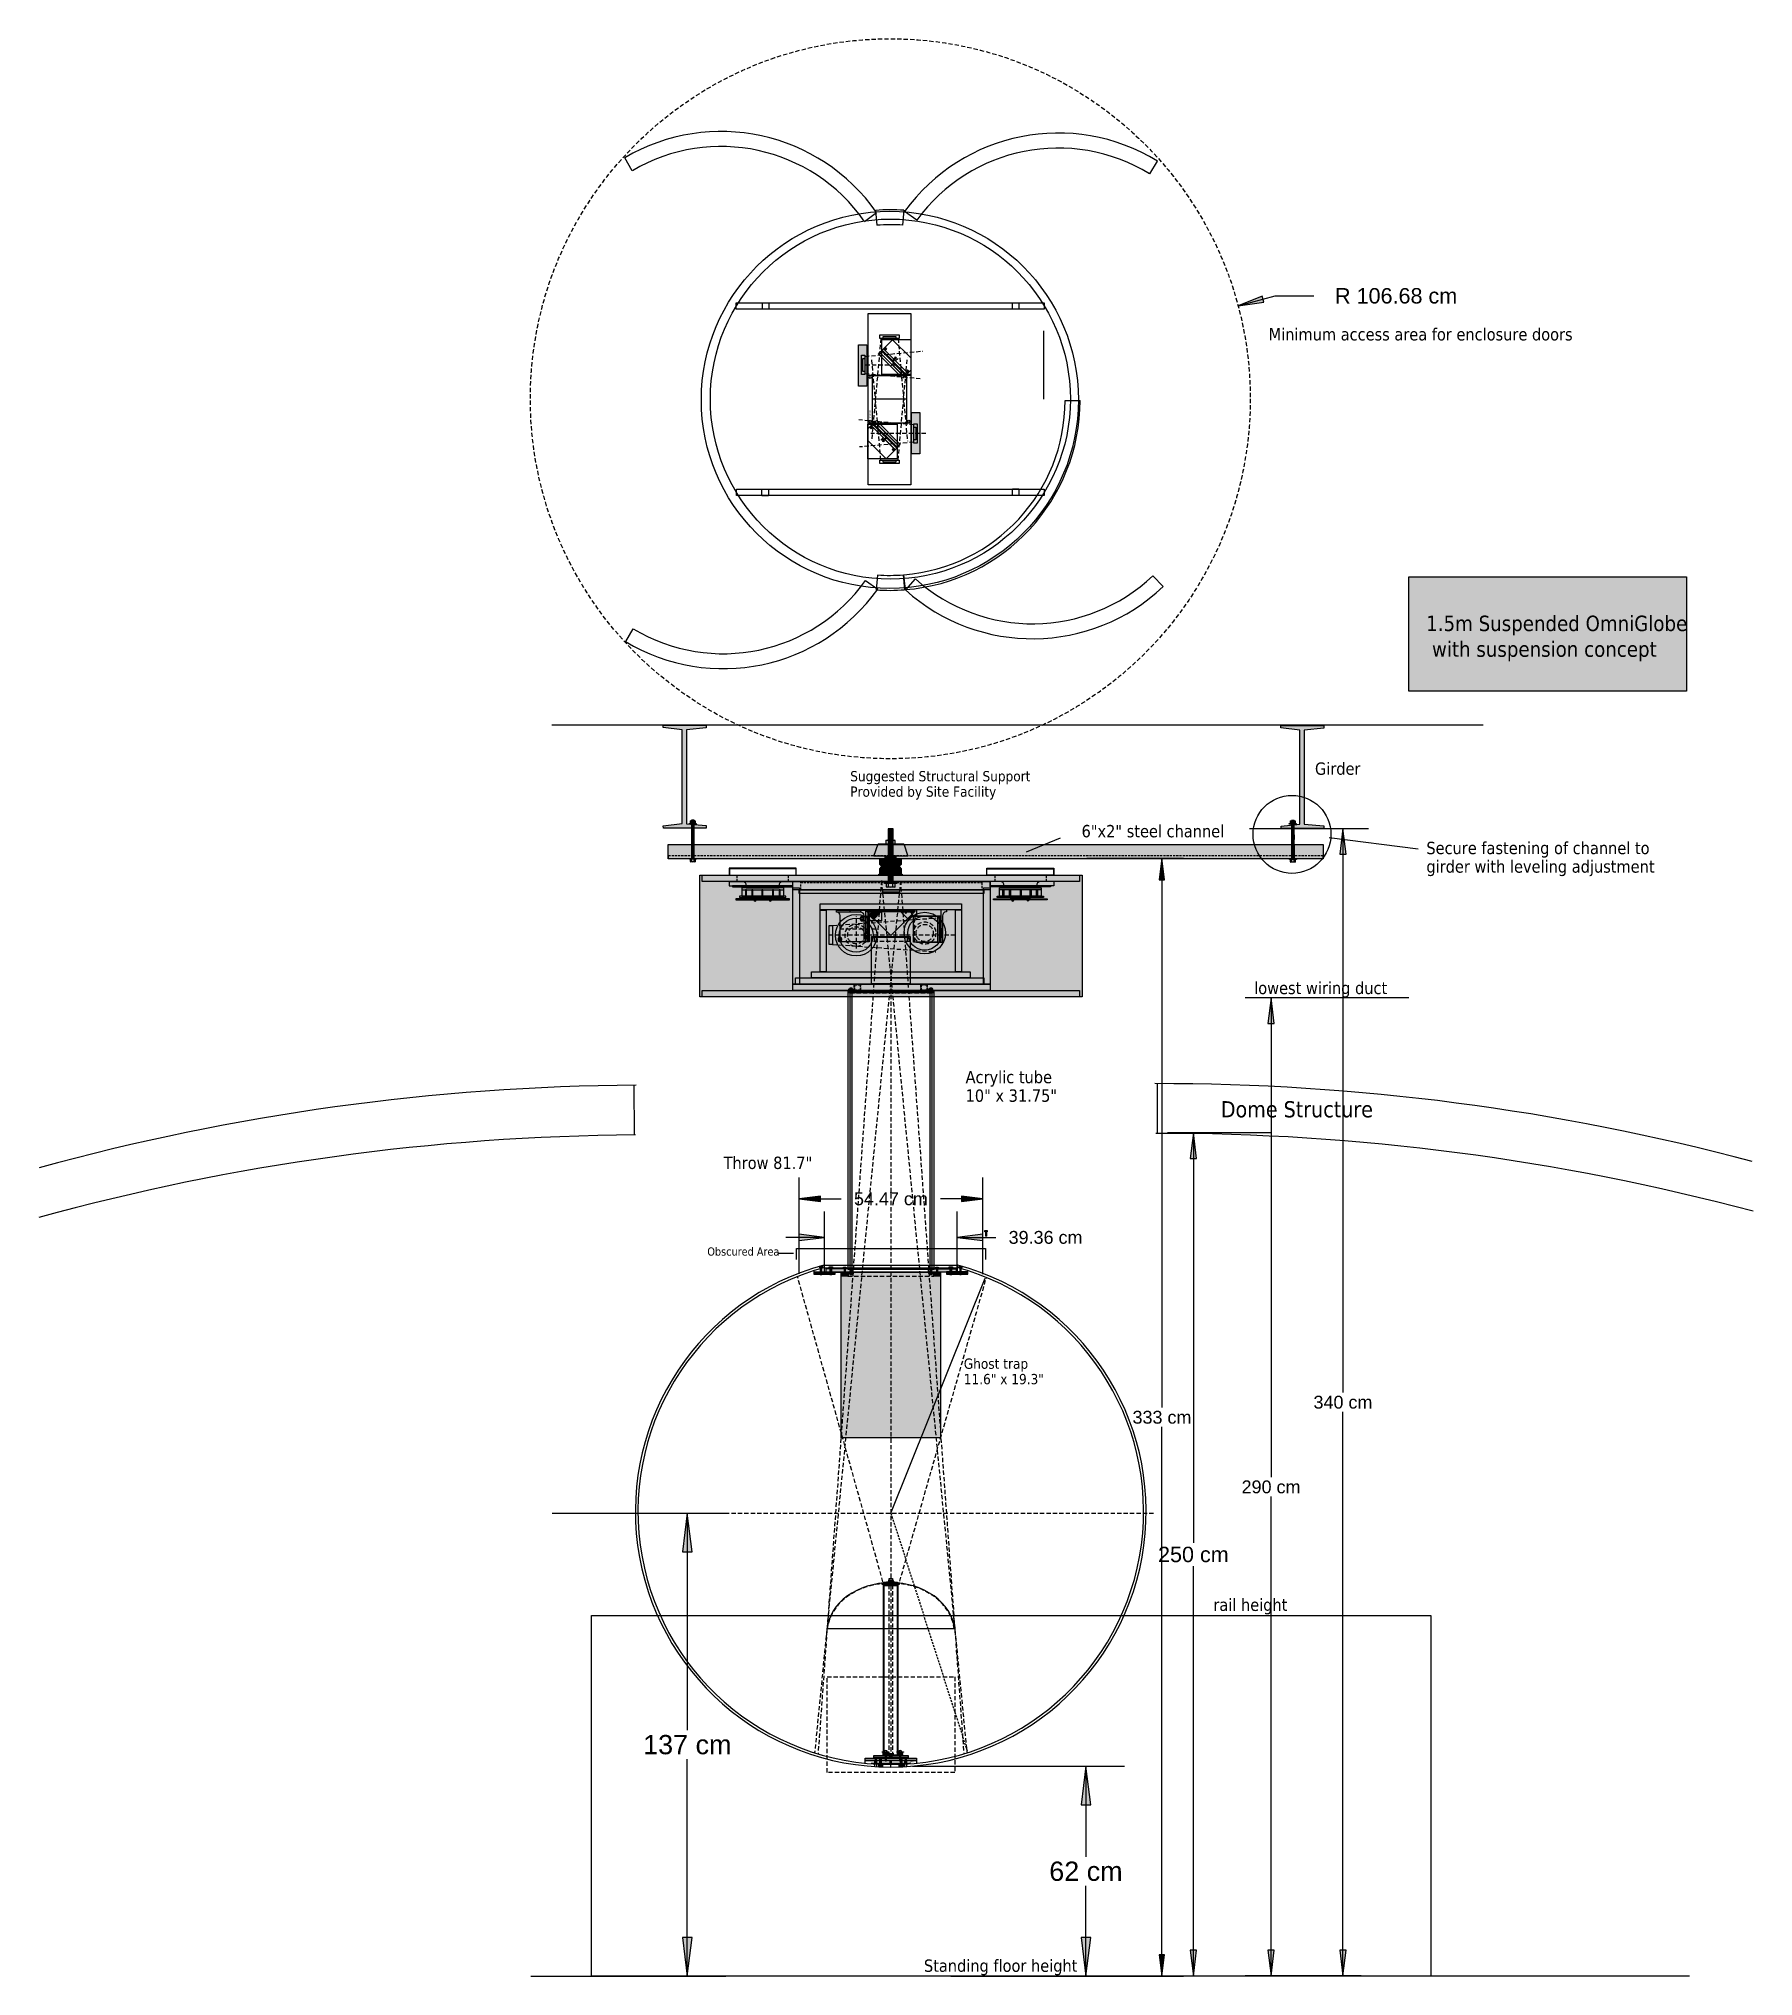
# Model space of a CAD drawing. Extents: x -131 to 377, y 20 to 594.
import ezdxf
from ezdxf.enums import TextEntityAlignment as Align

# ---------------------------------------------------------------- set-up
doc = ezdxf.new("R2010")
doc.units = 0
doc.header["$MEASUREMENT"] = 0
doc.linetypes.add('DASHED', pattern=[1.905, 1.27, -0.635])
doc.linetypes.add('HIDDEN', pattern=[0.9525, 0.635, -0.3175])
for name, color, linetype in [('BASE', 7, 'Continuous'), ('FRAME', 7, 'Continuous'), ('PROJECTORS', 7, 'Continuous')]:
    doc.layers.add(name, color=color, linetype=linetype)
doc.styles.add('ARIAL', font='arial.ttf')
doc.styles.add('TAHOMA', font='tahoma.ttf')

msp = doc.modelspace()

# ---------------------------------------------------------------- texts
at = {"layer": 'BASE', "color": 7, "linetype": 'Continuous', "style": 'ARIAL'}
for s, height, p in [('R 106.68 cm', 4.572, (271.58, 518.26)), ('54.47 cm', 3.81, (121.85, 250.68)), ('39.36 cm', 3.81, (167.68, 239.25)), ('340 cm', 3.81, (255.82, 190.41)), ('333 cm', 3.81, (202.18, 185.95)), ('290 cm', 3.81, (234.51, 165.31)), ('250 cm', 4.572, (211.49, 145.29)), ('137 cm', 5.715, (61.5, 88.94)), ('62 cm', 5.715, (179.65, 51.42))]:
    msp.add_text(s, height=height, dxfattribs=at).set_placement(p, align=Align.MIDDLE_CENTER)
at = {"layer": 'BASE', "color": 7, "linetype": 'Continuous', "style": 'TAHOMA'}
for s, height, p in [('Minimum access area for enclosure doors', 3.6576, (233.79, 505.03)), ('Girder', 3.658, (247.53, 376.33)), ('Suggested Structural Support ', 3.048, (109.79, 374.39)), ('Provided by Site Facility', 3.048, (109.79, 369.82)), ('6"x2" steel channel', 3.6576, (178.35, 357.8)), ('Secure fastening of channel to', 3.6576, (280.55, 352.81)), ('girder with leveling adjustment', 3.6576, (280.55, 347.32)), ('lowest wiring duct', 3.6576, (229.52, 311.33)), ('Acrylic tube', 3.6576, (143.98, 284.92)), ('10" x 31.75"', 3.6576, (143.98, 279.43)), ('Dome Structure', 4.8, (219.62, 274.81)), ('Obscured Area', 2.4384, (67.43, 233.84)), ('Ghost trap', 3.048, (143.45, 200.3)), ('11.6" x 19.3"', 3.048, (143.45, 195.73)), ('rail height', 3.6576, (217.42, 128.55)), ('Standing floor height', 3.6576, (131.64, 21.61))]:
    msp.add_text(s, height=height, dxfattribs=at).set_placement(p)
at = {"layer": 'BASE', "color": 7, "linetype": 'DASHED', "style": 'TAHOMA'}
msp.add_text('ref screw', height=0.457, rotation=90, dxfattribs=at).set_placement((115.82, 481.78))
at = {"layer": 'BASE', "color": 7, "linetype": 'Continuous', "style": 'TAHOMA'}
msp.add_text('4.84°', height=0.406, rotation=180, dxfattribs=at).set_placement((128.69, 83.98))
at = {"layer": 'BASE', "color": 7, "linetype": 'Continuous', "char_height": 3.6576, "attachment_point": 7, "style": 'TAHOMA'}
for s, insert in [('\\C7;\\H4.572;\\fTahoma|b0|i0;1.5m Suspended OmniGlobe\\P\\H4.572; with suspension concept\\H4.572;  \\H4.572;', (280.49, 409.98)), ('\\C7;\\H3.6576;\\fTahoma|b0|i0;Throw 81.7"\\C8;\\H3.6576;', (72.26, 259.44))]:
    msp.add_mtext(s, dxfattribs=dict(at, insert=insert))

# ---------------------------------------------------------------- blocks, each defined once
blk = doc.blocks.new('LONGARROW')
at = {"layer": 'BASE', "linetype": 'Continuous'}
blk.add_hatch(color=0, dxfattribs=at).paths.add_polyline_path([(0, 0), (5.08, -0.635), (5.08, 0.635)])
at = {"layer": 'BASE', "color": 0, "linetype": 'Continuous'}
blk.add_lwpolyline([(0, 0), (5.08, -0.635), (5.08, 0.635)], close=True, dxfattribs=at)
blk = doc.blocks.new('SchemTapThrRSV4')
at = {"linetype": 'Continuous'}
for p, q in [((0, -0.32), (0, 0.32)), ((0.64, 0.32), (0, 0.32)), ((0.06, -0.25), (0.06, 0.25)), ((0.13, -0.32), (0.13, 0.32)), ((0.19, -0.25), (0.19, 0.25)), ((0.25, -0.32), (0.25, 0.32)), ((0.32, -0.25), (0.32, 0.25)), ((0.38, -0.32), (0.38, 0.32)), ((0.44, -0.25), (0.44, 0.25)), ((0.51, -0.32), (0.51, 0.32)), ((0.57, -0.25), (0.57, 0.25)), ((0.64, -0.32), (0.64, 0.32)), ((0, -0.32), (0.64, -0.32))]:
    blk.add_line(p, q, dxfattribs=at)
blk = doc.blocks.new('HexSemRSV2')
at = {"linetype": 'Continuous'}
for p, q in [((-0.61, 0.76), (-0.7, 0.6)), ((-0.7, -0.55), (-0.7, 0.6)), ((-0.04, 0.76), (-0.61, 0.76)), ((-0.04, 0.39), (-0.61, 0.39)), ((-0.04, 0.39), (-0.04, 0.76)), ((0, 0.6), (-0.04, 0.6)), ((-0.04, -0.34), (-0.04, 0.39)), ((0, -0.55), (0, 0.6)), ((-0.61, -0.71), (-0.7, -0.55)), ((-0.04, -0.34), (-0.61, -0.34)), ((-0.04, -0.71), (-0.61, -0.71)), ((-0.04, -0.71), (-0.04, -0.34)), ((0, -0.55), (-0.04, -0.55))]:
    blk.add_line(p, q, dxfattribs=at)
for centre, radius, start, end in [((-0.37, 0.57), 0.302, 142.72149, 217.27887), ((0.45, 0.02), 1.12, 160.92837, 199.07139), ((-0.37, -0.53), 0.302, 142.72149, 217.27885)]:
    blk.add_arc(centre, radius, start, end, dxfattribs=at)
blk = doc.blocks.new('HexBoltHeadRSV2')
at = {"linetype": 'Continuous'}
for p, q in [((-0.46, 0.73), (-0.55, 0.58)), ((-0.55, -0.58), (-0.55, 0.58)), ((0, 0.73), (-0.46, 0.73)), ((-0.46, 0.37), (0, 0.37)), ((0, -0.73), (0, 0.73)), ((-0.46, -0.73), (-0.55, -0.58)), ((-0.46, -0.37), (0, -0.37)), ((-0.46, -0.73), (0, -0.73))]:
    blk.add_line(p, q, dxfattribs=at)
for centre, radius, start, end in [((-0.22, 0.55), 0.302, 142.7215, 217.2789), ((0.6, 0), 1.12, 160.9284, 199.0714), ((0.6, 0), 1.12, 160.9284, 199.0714), ((-0.22, -0.55), 0.302, 142.7215, 217.2788)]:
    blk.add_arc(centre, radius, start, end, dxfattribs=at)
blk = doc.blocks.new('HexBoltHeadRSV4')
at = {"linetype": 'Continuous'}
for p, q in [((-0.64, 0.92), (-0.75, 0.72)), ((-0.75, -0.72), (-0.75, 0.72)), ((0, 0.92), (-0.64, 0.92)), ((0, 0.46), (-0.64, 0.46)), ((0, -0.92), (0, 0.92)), ((-0.64, -0.92), (-0.75, -0.72)), ((-0.64, -0.46), (0, -0.46)), ((-0.64, -0.92), (0, -0.92))]:
    blk.add_line(p, q, dxfattribs=at)
for centre, radius, start, end in [((-0.34, 0.69), 0.377, 142.7215, 217.2789), ((0.69, 0), 1.4, 160.9284, 199.0714), ((0.69, 0), 1.4, 160.9284, 199.0714), ((-0.34, -0.69), 0.377, 142.7215, 217.2788)]:
    blk.add_arc(centre, radius, start, end, dxfattribs=at)
blk = doc.blocks.new('SchemTapThrRSV3')
at = {"linetype": 'Continuous'}
for p, q in [((0, -0.24), (0, 0.24)), ((0.63, 0.24), (0, 0.24)), ((0.06, -0.18), (0.06, 0.18)), ((0.13, -0.24), (0.13, 0.24)), ((0.19, -0.18), (0.19, 0.18)), ((0.25, -0.24), (0.25, 0.24)), ((0.32, -0.18), (0.32, 0.18)), ((0.38, -0.24), (0.38, 0.24)), ((0.44, -0.18), (0.44, 0.18)), ((0.51, -0.24), (0.51, 0.24)), ((0.57, -0.18), (0.57, 0.18)), ((0.63, -0.24), (0.63, 0.24)), ((0, -0.24), (0.63, -0.24))]:
    blk.add_line(p, q, dxfattribs=at)

# ---------------------------------------------------------------- hatches: boundary and pattern name
at = {"layer": 'BASE', "linetype": 'Continuous'}
for color, points in [(253, [(114.75, 491.53), (112.28, 491.53), (112.28, 503.77), (114.75, 503.77)]), (253, [(130.42, 471.46), (127.96, 471.46), (127.96, 483.7), (130.42, 483.7)]), (254, [(275.3, 434.98), (357.68, 434.98), (357.68, 401.15), (275.3, 401.15)]), (254, [(54.39, 361.18), (59.99, 361.84), (59.99, 389.69), (54.35, 390.31), (54.36, 391), (67.06, 391), (67.06, 390.26), (61.22, 389.69), (61.22, 361.83), (67.05, 361.25), (67.05, 360.52), (54.41, 360.52)]), (254, [(237.48, 361.08), (243.09, 361.73), (243.08, 389.59), (237.45, 390.21), (237.45, 390.89), (250.15, 390.89), (250.15, 390.16), (244.31, 389.59), (244.31, 361.73), (250.14, 361.15), (250.14, 360.42), (237.5, 360.42)]), (254, [(55.83, 355.63), (249.97, 355.63), (249.97, 351.46), (55.83, 351.46)]), (250, [(118.05, 355.82), (125.63, 355.82), (126.86, 352.19), (116.75, 352.19)]), (251, [(118.53, 351.43), (118.53, 349.78), (124.88, 349.78), (124.88, 351.43)]), (250, [(120.14, 352.19), (123.33, 352.19), (123.33, 351.51), (120.14, 351.51)]), (254, [(65.23, 346.53), (178.52, 346.53), (178.52, 310.53), (65.23, 310.53)]), (254, [(125.16, 346.52), (125.16, 346.88), (118.26, 346.88), (118.26, 346.52)]), (251, [(124.23, 349.14), (124.88, 349.78), (118.53, 349.78), (119.16, 349.14)]), (251, [(119.18, 349.13), (118.54, 348.49), (124.89, 348.49), (124.25, 349.13)]), (251, [(124.89, 346.84), (124.89, 348.49), (118.54, 348.49), (118.54, 346.84)]), (253, [(94.7, 342.28), (149.34, 342.28), (149.34, 341.1), (94.7, 341.1)]), (254, [(124.35, 341.35), (124.35, 341.64), (119.35, 341.64), (119.35, 341.35)]), (253, [(169.15, 343.11), (151.29, 343.11), (151.29, 343.42), (169.15, 343.42)]), (253, [(168.17, 339.24), (152.28, 339.24), (152.28, 339.56), (168.17, 339.56)]), (253, [(116.68, 333.46), (115.32, 334.82), (116.19, 335.68), (118.91, 335.68)]), (254, [(109.16, 312.38), (115.93, 312.38), (115.93, 311.81), (116.82, 311.81), (116.82, 311.75), (109.16, 311.75)]), (254, [(109.77, 313.18), (110.25, 313.18), (110.25, 229.42), (109.77, 229.42)]), (254, [(126.98, 311.81), (127.87, 311.81), (127.87, 312.38), (134.6, 312.38), (134.6, 311.75), (126.98, 311.75)]), (254, [(133.46, 313.17), (133.94, 313.17), (133.94, 229.39), (133.46, 229.39)]), (253, [(149.68, 241.33), (150.4, 241.33), (150.4, 240.91), (149.68, 240.91)]), (253, [(100.76, 230.68), (101.48, 230.68), (101.48, 230.21), (100.76, 230.21)]), (254, [(110.69, 229.79), (109.14, 229.79), (109.14, 229.93), (102.54, 229.93), (102.54, 228.98), (110.69, 228.98)]), (253, [(103.52, 230.55), (104.58, 230.55), (104.58, 230), (103.52, 230)]), (253, [(107.8, 230.4), (108.52, 230.4), (108.52, 229.93), (107.8, 229.93)]), (254, [(133.03, 229.79), (134.64, 229.79), (134.64, 229.92), (141.14, 229.92), (141.14, 228.97), (133.03, 228.97)]), (253, [(135.17, 230.39), (135.89, 230.39), (135.89, 229.92), (135.17, 229.92)]), (253, [(139.09, 230.55), (140.15, 230.55), (140.15, 230), (139.09, 230)]), (253, [(142.11, 230.7), (142.83, 230.7), (142.83, 230.22), (142.11, 230.22)]), (254, [(105.35, 228.98), (98.98, 228.98), (98.98, 228.35), (105.35, 228.35)]), (254, [(107.12, 228.96), (136.57, 228.96), (136.57, 179.87), (107.12, 179.87)]), (252, [(109.16, 227.72), (109.16, 228.99), (107.22, 228.99), (107.22, 227.72)]), (252, [(136.46, 227.72), (136.46, 228.97), (134.48, 228.97), (134.48, 227.72)]), (254, [(144.69, 228.99), (138.32, 228.99), (138.32, 228.35), (144.69, 228.35)]), (253, [(124.33, 136.41), (119.24, 136.41), (119.24, 136.67), (124.33, 136.67)]), (253, [(123.83, 136.85), (119.75, 136.85), (119.75, 137.06), (123.83, 137.06)]), (253, [(123.69, 136.69), (119.88, 136.69), (119.88, 136.84), (123.69, 136.84)]), (253, [(123.69, 136), (119.89, 136), (119.89, 136.41), (123.69, 136.41)]), (253, [(129.43, 84.27), (114.19, 84.27), (114.19, 84.91), (129.43, 84.91)]), (253, [(126.92, 85.11), (116.74, 85.11), (116.74, 85.75), (126.92, 85.75)]), (253, [(119.33, 82.47), (118.27, 82.47), (118.27, 83.09), (119.33, 83.09)]), (253, [(125.41, 82.29), (124.34, 82.29), (124.34, 82.91), (125.41, 82.91)])]:
    msp.add_hatch(color=color, dxfattribs=at).paths.add_polyline_path(points)
at = {"layer": 'FRAME', "linetype": 'Continuous'}
for points in [[(92.81, 344.73), (151.24, 344.73), (151.24, 342.26), (92.81, 342.26)], [(92.81, 314.28), (92.81, 342.83), (94.71, 342.83), (94.71, 314.28)], [(149.33, 314.27), (149.33, 342.86), (151.24, 342.86), (151.24, 314.27)], [(92.83, 314.29), (151.22, 314.29), (151.22, 312.39), (92.83, 312.39)]]:
    msp.add_hatch(color=253, dxfattribs=at).paths.add_polyline_path(points)
at = {"layer": 'PROJECTORS', "linetype": 'Continuous'}
for color, points in [(7, [(115.95, 336.1), (114.72, 336.1), (114.72, 336.26), (115.95, 336.26)]), (253, [(128.94, 335.8), (114.72, 335.8), (114.72, 336.12), (128.94, 336.12)]), (7, [(128.92, 336.11), (127.68, 336.11), (127.68, 336.26), (128.92, 336.26)]), (254, [(116.11, 328.43), (127.54, 328.43), (127.54, 314.34), (116.11, 314.34)])]:
    msp.add_hatch(color=color, dxfattribs=at).paths.add_polyline_path(points)

# ---------------------------------------------------------------- linework, layer by layer
at = {"layer": 'BASE', "color": 7, "linetype": 'Continuous'}
for p, q in [((224.73, 515.31), (235.77, 518.26)), ((235.77, 518.26), (247.2, 518.26)), ((119.66, 502.55), (122.35, 505.25)), ((122.35, 505.25), (127.74, 499.86)), ((167.14, 487.6), (167.14, 507.92)), ((118.18, 500.98), (118.61, 501.41)), ((125.27, 493.9), (118.18, 500.98)), ((119.04, 501.93), (118.59, 501.48)), ((118.59, 501.48), (125.77, 494.3)), ((118.61, 501.41), (125.69, 494.33)), ((126.22, 494.75), (119.04, 501.93)), ((119.66, 502.55), (119.21, 502.1)), ((119.21, 502.1), (126.4, 494.92)), ((119.45, 501.86), (119.28, 501.69)), ((119.28, 501.69), (119.43, 501.54)), ((119.43, 501.54), (119.6, 501.71)), ((119.6, 501.71), (119.45, 501.86)), ((126.84, 495.37), (119.66, 502.55)), ((126.84, 495.37), (119.66, 502.55)), ((120.05, 502.47), (119.9, 502.31)), ((119.9, 502.31), (120.05, 502.16)), ((120.09, 502.66), (119.98, 502.55)), ((119.98, 502.55), (120.28, 502.25)), ((120.21, 502.9), (120.03, 502.72)), ((120.03, 502.72), (120.45, 502.3)), ((120.2, 502.32), (120.05, 502.47)), ((120.05, 502.16), (120.2, 502.32)), ((120.39, 502.36), (120.09, 502.66)), ((120.63, 502.48), (120.21, 502.9)), ((120.28, 502.25), (120.39, 502.36)), ((120.45, 502.3), (120.63, 502.48)), ((123.05, 499.83), (122.1, 498.89)), ((122.28, 498.7), (123.23, 499.65)), ((122.88, 500), (123.41, 499.47)), ((123.23, 499.65), (123.05, 499.83)), ((127.74, 499.86), (127.74, 496.27)), ((116.38, 480.53), (116.38, 494.66)), ((116.38, 494.66), (126.42, 494.66)), ((122.1, 498.89), (122.28, 498.7)), ((125.69, 494.33), (125.27, 493.9)), ((125.77, 494.3), (126.22, 494.75)), ((126.02, 495.29), (125.85, 495.12)), ((125.85, 495.12), (126, 494.97)), ((126, 494.97), (126.17, 495.14)), ((126.17, 495.14), (126.02, 495.29)), ((126.4, 494.92), (126.84, 495.37)), ((126.42, 494.66), (126.42, 480.53)), ((126.64, 495.9), (126.47, 495.74)), ((126.47, 495.74), (126.62, 495.59)), ((126.66, 496.09), (126.56, 495.98)), ((126.56, 495.98), (126.86, 495.68)), ((126.79, 496.33), (126.61, 496.15)), ((126.61, 496.15), (127.02, 495.73)), ((126.62, 495.59), (126.79, 495.75)), ((126.79, 495.75), (126.64, 495.9)), ((126.96, 495.79), (126.66, 496.09)), ((127.2, 495.91), (126.79, 496.33)), ((127.74, 496.27), (126.84, 495.37)), ((126.86, 495.68), (126.96, 495.79)), ((127.02, 495.73), (127.2, 495.91)), ((126.42, 487.6), (116.38, 487.6)), ((115.07, 478.92), (115.97, 479.82)), ((115.07, 475.33), (115.07, 478.92)), ((115.79, 479.45), (115.61, 479.27)), ((115.61, 479.27), (116.03, 478.86)), ((116.21, 479.04), (115.79, 479.45)), ((115.96, 479.5), (115.85, 479.4)), ((115.85, 479.4), (116.15, 479.1)), ((116.26, 479.2), (115.96, 479.5)), ((116.42, 480.27), (115.97, 479.82)), ((115.97, 479.82), (123.16, 472.63)), ((115.97, 479.82), (123.15, 472.64)), ((116.19, 479.6), (116.03, 479.43)), ((116.03, 479.43), (116.18, 479.28)), ((116.03, 478.86), (116.21, 479.04)), ((116.15, 479.1), (116.26, 479.2)), ((116.18, 479.28), (116.34, 479.45)), ((116.34, 479.45), (116.19, 479.6)), ((126.42, 480.53), (116.38, 480.53)), ((123.6, 473.09), (116.42, 480.27)), ((117.04, 480.89), (116.59, 480.44)), ((116.59, 480.44), (123.77, 473.26)), ((116.81, 480.21), (116.64, 480.04)), ((116.64, 480.04), (116.79, 479.9)), ((116.79, 479.9), (116.96, 480.06)), ((116.96, 480.06), (116.81, 480.21)), ((124.22, 473.71), (117.04, 480.89)), ((117.12, 480.86), (117.55, 481.29)), ((124.2, 473.78), (117.12, 480.86)), ((117.55, 481.29), (124.63, 474.2)), ((120.46, 469.94), (115.07, 475.33)), ((119.93, 475.19), (119.4, 475.72)), ((120.53, 476.48), (119.58, 475.54)), ((119.58, 475.54), (119.77, 475.35)), ((119.77, 475.35), (120.71, 476.3)), ((123.15, 472.64), (120.46, 469.94)), ((120.71, 476.3), (120.53, 476.48)), ((122.37, 472.88), (122.19, 472.7)), ((122.19, 472.7), (122.6, 472.29)), ((122.78, 472.47), (122.37, 472.88)), ((122.54, 472.94), (122.42, 472.83)), ((122.42, 472.83), (122.72, 472.53)), ((122.84, 472.64), (122.54, 472.94)), ((122.6, 472.29), (122.78, 472.47)), ((122.77, 473.03), (122.61, 472.87)), ((122.61, 472.87), (122.76, 472.72)), ((122.72, 472.53), (122.84, 472.64)), ((122.76, 472.72), (122.92, 472.88)), ((122.92, 472.88), (122.77, 473.03)), ((123.15, 472.64), (123.6, 473.09)), ((123.39, 473.65), (123.21, 473.47)), ((123.21, 473.47), (123.36, 473.32)), ((123.36, 473.32), (123.53, 473.5)), ((123.53, 473.5), (123.39, 473.65)), ((123.77, 473.26), (124.22, 473.71)), ((124.63, 474.2), (124.2, 473.78)), ((297.37, 391.05), (21.35, 391.05)), ((162.05, 353.5), (172.16, 357.65)), ((228.08, 360.44), (263.44, 360.44)), ((251.75, 357.74), (278.1, 354.37)), ((255.82, 360.44), (255.82, 193.27)), ((179.95, 351.58), (208.53, 351.58)), ((202.18, 351.58), (202.18, 188.8)), ((93.79, 348.66), (73.87, 348.66)), ((73.87, 348.66), (73.87, 346.54)), ((73.87, 346.54), (93.79, 346.54)), ((93.79, 346.54), (93.79, 348.66)), ((118.53, 349.78), (124.88, 349.78)), ((124.89, 348.49), (118.54, 348.49)), ((92.76, 343.4), (74.9, 343.4)), ((74.9, 343.4), (74.9, 343.08)), ((74.9, 343.08), (92.76, 343.08)), ((91.77, 339.53), (75.88, 339.53)), ((75.88, 339.53), (75.88, 339.22)), ((75.88, 339.22), (91.77, 339.22)), ((90.7, 340.35), (76.99, 340.35)), ((76.99, 340.35), (76.99, 339.96)), ((76.99, 339.96), (90.7, 339.96)), ((77.61, 342.22), (90.05, 342.19)), ((90.07, 342.8), (77.63, 342.8)), ((77.63, 342.8), (77.63, 340.35)), ((77.63, 340.35), (90.07, 340.35)), ((79.08, 342.19), (78.79, 342.19)), ((78.79, 342.19), (78.79, 340.36)), ((78.79, 340.36), (79.08, 340.36)), ((88.73, 343.04), (78.97, 343.04)), ((78.97, 343.04), (78.97, 342.8)), ((78.97, 342.8), (88.73, 342.8)), ((79.08, 340.36), (79.08, 342.19)), ((80.96, 342.19), (80.67, 342.19)), ((80.67, 342.19), (80.67, 340.36)), ((80.67, 340.36), (80.96, 340.36)), ((80.96, 340.36), (80.96, 342.19)), ((86.66, 339.95), (81.07, 339.95)), ((81.07, 339.95), (81.07, 339.52)), ((81.07, 339.52), (86.66, 339.52)), ((83.85, 342.19), (83.55, 342.19)), ((83.55, 342.19), (83.55, 340.36)), ((83.55, 340.36), (83.85, 340.36)), ((83.85, 340.36), (83.85, 342.19)), ((86.66, 339.52), (86.66, 339.95)), ((87.02, 342.2), (86.73, 342.2)), ((86.73, 342.2), (86.73, 340.38)), ((86.73, 340.38), (87.02, 340.38)), ((87.02, 340.38), (87.02, 342.2)), ((88.99, 342.19), (88.7, 342.19)), ((88.7, 342.19), (88.7, 340.36)), ((88.7, 340.36), (88.99, 340.36)), ((88.73, 342.8), (88.73, 343.04)), ((88.99, 340.36), (88.99, 342.19)), ((90.07, 340.35), (90.07, 342.8)), ((90.7, 339.96), (90.7, 340.35)), ((91.77, 339.22), (91.77, 339.53)), ((92.76, 343.08), (92.76, 343.4)), ((166.44, 342.24), (154, 342.21)), ((127.52, 335.8), (124.79, 335.8)), ((124.79, 335.8), (124.79, 335.68)), ((124.79, 335.68), (127.52, 335.68)), ((127.52, 335.68), (124.8, 335.68)), ((124.8, 335.68), (127.03, 333.45)), ((127.03, 333.45), (128.39, 334.82)), ((127.52, 335.68), (127.52, 335.8)), ((128.39, 334.82), (127.52, 335.68)), ((128.54, 334.44), (136.14, 334.42)), ((128.54, 326.75), (128.54, 334.44)), ((128.89, 334.45), (128.89, 333.14)), ((136.57, 334.45), (128.91, 334.45)), ((129.56, 334.45), (129.56, 336.3)), ((138.35, 336.26), (129.56, 336.26)), ((135.63, 334.45), (135.63, 326.75)), ((136.12, 334.44), (136.13, 326.78)), ((136.57, 326.81), (136.57, 334.45)), ((136.75, 326.78), (136.75, 336.3)), ((137.14, 334.67), (137.14, 326.78)), ((138.34, 335.68), (138.08, 335.67)), ((138.34, 336.31), (138.34, 335.68)), ((135.63, 326.75), (128.54, 326.75)), ((129.45, 326.76), (137.12, 326.76)), ((109.17, 312.07), (134.57, 312.07)), ((275.3, 310.22), (226.89, 310.22)), ((234.51, 310.22), (234.51, 168.16)), ((45.68, 284.35), (45.79, 269.73)), ((200.74, 284.83), (200.74, 270.2)), ((234.57, 270.23), (203.87, 270.23)), ((211.49, 270.23), (211.49, 148.72)), ((94.62, 228.46), (94.62, 257.03)), ((149.09, 228.31), (149.09, 257.03)), ((94.62, 250.68), (107.11, 250.68)), ((149.09, 250.68), (136.59, 250.68)), ((102.15, 230.12), (102.15, 246.87)), ((141.51, 230.12), (141.51, 246.87)), ((102.15, 239.25), (90.72, 239.25)), ((93.87, 235.92), (149.85, 235.92)), ((93.87, 232.72), (93.87, 235.92)), ((141.51, 239.25), (152.94, 239.25)), ((149.85, 235.92), (149.85, 232.72)), ((88.43, 234.54), (92.99, 234.56)), ((101.94, 231), (141.68, 231)), ((102.13, 230.27), (101.95, 231.03)), ((141.51, 230.26), (141.7, 231)), ((98.99, 229.35), (98.99, 228.96)), ((121.83, 157.51), (149.83, 227.2)), ((144.69, 228.98), (144.69, 229.36)), ((255.82, 20.39), (255.82, 187.56)), ((202.18, 20.31), (202.18, 183.09)), ((234.51, 20.39), (234.51, 162.45)), ((21.5, 157.51), (72.93, 157.51)), ((61.5, 157.51), (61.5, 93.22)), ((211.49, 20.36), (211.49, 141.86)), ((119.7, 136.41), (123.88, 136.41)), ((119.7, 85.77), (119.7, 136.41)), ((123.88, 136.41), (123.88, 85.76)), ((140.72, 123.24), (102.87, 123.24)), ((61.5, 20.37), (61.5, 84.65)), ((114.18, 83.52), (114.18, 84.28)), ((114.18, 84.28), (129.44, 84.28)), ((127.63, 83.36), (115.95, 83.36)), ((123.87, 85.77), (119.7, 85.77)), ((121.64, 83.36), (121.64, 84.27)), ((121.83, 82.39), (121.83, 83.33)), ((122, 83.38), (122, 84.3)), ((124.31, 83.1), (125.46, 83.1)), ((128.24, 82.51), (191.08, 82.51)), ((129.44, 84.28), (129.44, 83.53)), ((179.65, 82.51), (179.65, 55.7)), ((179.65, 20.33), (179.65, 47.13)), ((15.11, 20.37), (72.93, 20.37)), ((358.53, 20.3), (33.06, 20.3)), ((139.64, 20.33), (191.08, 20.33)), ((168.96, 20.31), (208.53, 20.31)), ((229.45, 20.36), (203.87, 20.36)), ((261.18, 20.39), (226.89, 20.39)), ((229.15, 20.39), (263.44, 20.39))]:
    msp.add_line(p, q, dxfattribs=at)
at = {"layer": 'BASE', "color": 7, "linetype": 'DASHED'}
for p, q in [((118.87, 505.63), (116.11, 475.26)), ((123.96, 505.61), (126.73, 475.19)), ((114.16, 500.31), (131.3, 501.87)), ((118.89, 469.58), (116.12, 500)), ((121.78, 497.5), (123.98, 499.69)), ((123.98, 469.6), (126.74, 499.97)), ((114.16, 495.24), (130.55, 493.75)), ((114.35, 497.76), (123.76, 497.76)), ((128.64, 479.99), (112.31, 481.48)), ((132.2, 477.44), (115.94, 477.44)), ((121.03, 477.69), (118.84, 475.5)), ((128.59, 474.91), (112.58, 473.46)), ((124.69, 344.94), (99.25, 86.56)), ((119.02, 344.95), (100.26, 86.24)), ((119.01, 344.92), (144.35, 86.74)), ((124.69, 344.94), (143.47, 86.06)), ((128.88, 326.8), (128.89, 333.13)), ((116.97, 328.06), (116.97, 326.93)), ((126.67, 328.06), (126.67, 326.93)), ((121.85, 318.69), (121.85, 85.64)), ((119.49, 137.17), (94.15, 227.71)), ((109.09, 227.72), (134.56, 227.72)), ((124.47, 137.33), (150.17, 227.37)), ((199.69, 157.46), (43.9, 157.46)), ((117.12, 83.36), (117.12, 84.26)), ((117.13, 82.54), (117.13, 83.47)), ((117.63, 83.37), (117.63, 84.27)), ((117.63, 82.5), (117.63, 83.44)), ((118.22, 82.29), (118.22, 82.9)), ((118.22, 82.9), (119.36, 82.9)), ((119.36, 82.9), (119.36, 82.24)), ((124.31, 82.43), (124.31, 83.1)), ((125.46, 83.1), (125.46, 82.48)), ((126.01, 83.37), (126.01, 84.27)), ((126.02, 82.5), (126.02, 83.44)), ((126.52, 83.37), (126.52, 84.27)), ((126.54, 82.54), (126.54, 83.48))]:
    msp.add_line(p, q, dxfattribs=at)
at = {"layer": 'BASE', "color": 7, "linetype": 'HIDDEN'}
for p, q in [((55.92, 352.36), (249.85, 352.36)), ((55.92, 351.44), (55.92, 352.36)), ((249.85, 352.36), (249.85, 351.44)), ((76.21, 346.4), (76.21, 344.6)), ((91.42, 346.42), (91.42, 344.63)), ((152.63, 346.45), (152.63, 344.65)), ((167.84, 346.42), (167.84, 344.63)), ((79.08, 343.4), (79.08, 343.09)), ((88.59, 343.09), (88.59, 343.4)), ((149.31, 342.26), (94.74, 342.26)), ((95.08, 344.36), (148.75, 344.36)), ((95.17, 342.26), (95.17, 344.36)), ((148.84, 344.36), (148.84, 342.26)), ((155.46, 343.11), (155.46, 343.42)), ((164.97, 343.42), (164.97, 343.11)), ((121.85, 157.5), (144.54, 86.86))]:
    msp.add_line(p, q, dxfattribs=at)
at = {"layer": 'BASE', "color": 5, "linetype": 'Continuous'}
for p, q in [((33.08, 127.21), (281.87, 127.21)), ((33.08, 20.36), (33.08, 127.21)), ((281.87, 127.21), (281.87, 20.36))]:
    msp.add_line(p, q, dxfattribs=at)
at = {"layer": 'BASE', "color": 7, "linetype": 'Continuous'}
for points in [[(167.29, 514.3), (76, 514.3), (76, 516.22), (167.29, 516.22)], [(83.77, 516.19), (85.7, 516.19), (85.7, 514.28), (83.77, 514.28)], [(115.06, 462.2), (115.06, 513.02), (127.76, 513.02), (127.76, 462.2)], [(157.85, 516.19), (159.78, 516.19), (159.78, 514.28), (157.85, 514.28)], [(124.27, 505.64), (118.55, 505.64), (118.55, 506.67), (124.27, 506.67)], [(119.11, 494.94), (119.11, 505.27), (127.76, 505.27), (127.76, 494.94)], [(119.51, 506.24), (123.31, 506.24), (123.31, 505.63), (119.51, 505.63)], [(114.75, 491.53), (112.28, 491.53), (112.28, 503.77), (114.75, 503.77)], [(113.11, 494.92), (113.11, 500.63), (114.14, 500.63), (114.14, 494.92)], [(113.55, 495.84), (113.55, 499.64), (114.15, 499.64), (114.15, 495.84)], [(115.07, 480.48), (115.07, 494.7), (127.79, 494.7), (127.79, 480.48)], [(130.42, 471.46), (127.96, 471.46), (127.96, 483.7), (130.42, 483.7)], [(115.04, 469.94), (115.04, 480.27), (123.69, 480.27), (123.69, 469.94)], [(128.61, 474.58), (128.61, 480.3), (129.64, 480.3), (129.64, 474.58)], [(128.62, 475.54), (128.62, 479.34), (129.23, 479.34), (129.23, 475.54)], [(124.26, 468.56), (118.55, 468.56), (118.55, 469.59), (124.26, 469.59)], [(123.31, 468.97), (119.51, 468.97), (119.51, 469.58), (123.31, 469.58)], [(76.05, 461), (167.29, 461), (167.29, 459.09), (76.05, 459.09)], [(83.59, 460.94), (85.52, 460.94), (85.52, 459.03), (83.59, 459.03)], [(157.85, 461.03), (159.78, 461.03), (159.78, 459.12), (157.85, 459.12)], [(275.3, 434.98), (357.68, 434.98), (357.68, 401.15), (275.3, 401.15)], [(54.39, 361.18), (59.99, 361.84), (59.99, 389.69), (54.35, 390.31), (54.36, 391), (67.06, 391), (67.06, 390.26), (61.22, 389.69), (61.22, 361.83), (67.05, 361.25), (67.05, 360.52), (54.41, 360.52)], [(237.48, 361.08), (243.09, 361.73), (243.08, 389.59), (237.45, 390.21), (237.45, 390.89), (250.15, 390.89), (250.15, 390.16), (244.31, 389.59), (244.31, 361.73), (250.14, 361.15), (250.14, 360.42), (237.5, 360.42)], [(64.14, 361.72), (62.06, 361.72), (62.06, 361.91), (64.14, 361.91)], [(241.97, 361.67), (239.89, 361.67), (239.89, 361.86), (241.97, 361.86)], [(55.83, 355.63), (249.97, 355.63), (249.97, 351.46), (55.83, 351.46)], [(62.14, 351.48), (64.22, 351.48), (64.22, 351.29), (62.14, 351.29)], [(118.05, 355.82), (125.63, 355.82), (126.86, 352.19), (116.75, 352.19)], [(120.14, 352.19), (123.33, 352.19), (123.33, 351.51), (120.14, 351.51)], [(239.97, 351.43), (242.05, 351.43), (242.05, 351.24), (239.97, 351.24)], [(65.23, 346.53), (178.52, 346.53), (178.52, 310.53), (65.23, 310.53)], [(150.26, 348.68), (170.18, 348.68), (170.18, 346.57), (150.26, 346.57)], [(94.7, 342.28), (149.34, 342.28), (149.34, 341.1), (94.7, 341.1)], [(119.96, 344.36), (123.65, 344.36), (123.65, 344.09), (119.96, 344.09)], [(169.15, 343.11), (151.29, 343.11), (151.29, 343.42), (169.15, 343.42)], [(168.17, 339.24), (152.28, 339.24), (152.28, 339.56), (168.17, 339.56)], [(167.07, 339.98), (153.35, 339.98), (153.35, 340.38), (167.07, 340.38)], [(166.42, 340.38), (153.99, 340.38), (153.99, 342.83), (166.42, 342.83)], [(155.36, 340.39), (155.06, 340.39), (155.06, 342.21), (155.36, 342.21)], [(165.09, 342.83), (155.32, 342.83), (155.32, 343.06), (165.09, 343.06)], [(157.32, 340.4), (157.03, 340.4), (157.03, 342.23), (157.32, 342.23)], [(162.98, 339.55), (157.39, 339.55), (157.39, 339.97), (162.98, 339.97)], [(160.5, 340.39), (160.21, 340.39), (160.21, 342.21), (160.5, 342.21)], [(163.38, 340.39), (163.09, 340.39), (163.09, 342.21), (163.38, 342.21)], [(165.26, 340.39), (164.97, 340.39), (164.97, 342.21), (165.26, 342.21)], [(116.68, 333.46), (115.32, 334.82), (116.19, 335.68), (118.91, 335.68)], [(116.19, 335.8), (118.91, 335.8), (118.91, 335.68), (116.19, 335.68)], [(109.16, 312.38), (134.56, 312.38), (134.56, 311.75), (109.16, 311.75)], [(109.16, 312.38), (115.93, 312.38), (115.93, 311.81), (116.82, 311.81), (116.82, 311.75), (109.16, 311.75)], [(109.16, 311.76), (134.56, 311.76), (134.56, 229.77), (109.16, 229.77)], [(109.77, 313.18), (110.25, 313.18), (110.25, 229.42), (109.77, 229.42)], [(126.98, 311.81), (127.87, 311.81), (127.87, 312.38), (134.6, 312.38), (134.6, 311.75), (126.98, 311.75)], [(133.46, 313.17), (133.94, 313.17), (133.94, 229.39), (133.46, 229.39)], [(149.68, 241.33), (150.4, 241.33), (150.4, 240.91), (149.68, 240.91)], [(100.76, 230.68), (101.48, 230.68), (101.48, 230.21), (100.76, 230.21)], [(102.14, 230.27), (141.52, 230.27), (141.52, 228.98), (102.14, 228.98)], [(110.69, 229.79), (109.14, 229.79), (109.14, 229.93), (102.54, 229.93), (102.54, 228.98), (110.69, 228.98)], [(103.52, 230.55), (104.58, 230.55), (104.58, 230), (103.52, 230)], [(107.8, 230.4), (108.52, 230.4), (108.52, 229.93), (107.8, 229.93)], [(133.03, 229.79), (134.64, 229.79), (134.64, 229.92), (141.14, 229.92), (141.14, 228.97), (133.03, 228.97)], [(135.17, 230.39), (135.89, 230.39), (135.89, 229.92), (135.17, 229.92)], [(139.09, 230.55), (140.15, 230.55), (140.15, 230), (139.09, 230)], [(142.11, 230.7), (142.83, 230.7), (142.83, 230.22), (142.11, 230.22)], [(105.35, 228.98), (98.98, 228.98), (98.98, 228.35), (105.35, 228.35)], [(107.12, 228.96), (136.57, 228.96), (136.57, 179.87), (107.12, 179.87)], [(144.69, 228.99), (138.32, 228.99), (138.32, 228.35), (144.69, 228.35)], [(124.33, 136.41), (119.24, 136.41), (119.24, 136.67), (124.33, 136.67)], [(123.83, 136.85), (119.75, 136.85), (119.75, 137.06), (123.83, 137.06)], [(123.69, 136.69), (119.88, 136.69), (119.88, 136.84), (123.69, 136.84)], [(123.69, 85.76), (119.88, 85.76), (119.88, 136.41), (123.69, 136.41)], [(123.69, 136), (119.89, 136), (119.89, 136.41), (123.69, 136.41)], [(123.06, 137.06), (120.52, 137.06), (120.52, 137.21), (123.06, 137.21)], [(121.2, 86.67), (119.28, 86.67), (119.28, 86.84), (121.2, 86.84)], [(121.01, 86.45), (119.55, 86.59), (119.56, 86.67), (121.02, 86.53)], [(121.02, 86.58), (119.55, 86.58), (119.55, 86.66), (121.02, 86.66)], [(121.01, 86.1), (119.55, 86.24), (119.56, 86.32), (121.02, 86.18)], [(121.02, 86.26), (119.56, 86.4), (119.57, 86.48), (121.03, 86.35)], [(121.02, 85.94), (119.56, 86.08), (119.57, 86.16), (121.03, 86.02)], [(125.57, 86.67), (123.65, 86.67), (123.65, 86.84), (125.57, 86.84)], [(125.32, 86.1), (123.85, 86.23), (123.86, 86.32), (125.33, 86.18)], [(125.32, 86.45), (123.86, 86.58), (123.87, 86.67), (125.33, 86.53)], [(125.33, 86.58), (123.86, 86.58), (123.86, 86.66), (125.33, 86.66)], [(125.33, 86.26), (123.87, 86.4), (123.88, 86.48), (125.34, 86.34)], [(125.33, 85.94), (123.87, 86.07), (123.88, 86.16), (125.34, 86.02)], [(129.43, 84.27), (114.19, 84.27), (114.19, 84.91), (129.43, 84.91)], [(126.92, 85.11), (116.74, 85.11), (116.74, 85.75), (126.92, 85.75)], [(119.33, 82.47), (118.27, 82.47), (118.27, 83.09), (119.33, 83.09)], [(121.02, 85.77), (119.56, 85.9), (119.57, 85.99), (121.03, 85.85)], [(121.03, 85.76), (119.56, 85.76), (119.56, 85.84), (121.03, 85.84)], [(123.68, 85.74), (119.96, 85.74), (119.96, 85.95), (123.68, 85.95)], [(125.34, 85.76), (123.86, 85.76), (123.86, 85.84), (125.34, 85.84)], [(125.33, 85.76), (123.87, 85.9), (123.88, 85.99), (125.34, 85.85)], [(125.41, 82.29), (124.34, 82.29), (124.34, 82.91), (125.41, 82.91)]]:
    msp.add_lwpolyline(points, close=True, dxfattribs=at)
for points in [[(118.53, 349.78), (118.53, 351.43), (124.88, 351.43), (124.88, 349.78), (124.23, 349.14), (119.16, 349.14), (118.53, 349.78)], [(118.26, 346.88), (125.16, 346.88), (125.16, 346.52), (118.26, 346.52), (118.26, 346.88)], [(124.89, 348.49), (124.89, 346.84), (118.54, 346.84), (118.54, 348.49), (119.18, 349.13), (124.25, 349.13), (124.89, 348.49)], [(119.35, 341.64), (124.35, 341.64), (124.35, 341.35), (119.35, 341.35), (119.35, 341.64)], [(107.22, 228.99), (109.16, 228.99), (109.16, 227.72), (107.22, 227.72), (107.22, 228.99)], [(134.48, 228.97), (136.46, 228.97), (136.46, 227.72), (134.48, 227.72), (134.48, 228.97)]]:
    msp.add_lwpolyline(points, dxfattribs=at)
at = {"layer": 'BASE', "color": 5, "linetype": 'Continuous'}
for points in [[(115.11, 336.26), (119.04, 336.26), (119.04, 333.06), (115.11, 333.06)], [(116.74, 328.42), (126.9, 328.42), (126.9, 328.08), (116.74, 328.08)]]:
    msp.add_lwpolyline(points, close=True, dxfattribs=at)
at = {"layer": 'BASE', "color": 7, "linetype": 'DASHED'}
for points in [[(116.2, 328.42), (127.45, 328.42), (127.45, 326.94), (116.2, 326.94)], [(109.78, 311.75), (133.93, 311.75), (133.93, 229.77), (109.78, 229.77)], [(122.32, 85.48), (121.37, 85.48), (121.37, 138.21), (122.32, 138.21)], [(122.81, 136.41), (120.78, 136.41), (120.78, 136.8), (122.81, 136.8)]]:
    msp.add_lwpolyline(points, close=True, dxfattribs=at)
at = {"layer": 'BASE', "color": 9, "linetype": 'DASHED'}
msp.add_lwpolyline([(102.94, 109.05), (140.78, 109.05), (140.78, 80.72), (102.94, 80.72)], close=True, dxfattribs=at)
at = {"layer": 'BASE', "color": 7, "linetype": 'DASHED'}
msp.add_circle((121.67, 487.75), 106.68, dxfattribs=at)
at = {"layer": 'BASE', "color": 9, "linetype": 'Continuous'}
msp.add_circle((121.69, 487.65), 53.34, dxfattribs=at)
at = {"layer": 'BASE', "color": 7, "linetype": 'Continuous'}
for centre, radius in [((115.69, 494.06), 0.318), ((115.69, 481.13), 0.318), ((127.12, 481.13), 0.318), ((240.72, 358.66), 11.55)]:
    msp.add_circle(centre, radius, dxfattribs=at)
for centre, radius, start, end in [((123.14, 499.73), 0.38, 314.51452, 133.54343), ((119.67, 475.45), 0.38, 134.51452, 313.54343), ((77.81, 343.39), 1.27, 0, 90), ((89.87, 343.39), 1.27, 90, 180), ((154.18, 343.41), 1.27, 0, 90), ((166.24, 343.41), 1.27, 90, 180), ((81.58, 339.23), 0.318, 180, 0), ((86.09, 339.22), 0.318, 180, 0), ((157.96, 339.24), 0.318, 180, 0), ((162.47, 339.25), 0.318, 180, 0), ((138.18, 334.64), 1.04, 93.16426, 184.32171), ((50.87, -399.56), 683.91, 90.3827, 105.3827), ((200.91, -399.1), 683.91, 75.0676, 90.0676), ((201.2, -413.84), 683.91, 75.0676, 90.0676), ((50.71, -414.3), 683.91, 90.3827, 105.3827), ((121.81, 157.98), 75.69, 105.2, 74.8), ((121.81, 157.98), 74.93, 105.2, 74.8), ((120.28, 86.66), 0.542, 17.74618, 160.98063), ((124.61, 86.66), 0.542, 17.74618, 160.98063), ((117.4, 84.92), 0.251, 38.59961, 141.88186), ((126.28, 84.92), 0.251, 38.59961, 141.88186)]:
    msp.add_arc(centre, radius, start, end, dxfattribs=at)
msp.add_ellipse((121.8, 121.92), major_axis=(19, 0), ratio=0.789572, start_param=0.08723, end_param=3.054142, dxfattribs=at)
at = {"layer": 'BASE', "color": 7, "linetype": 'DASHED'}
msp.add_ellipse((121.8, 121.92), major_axis=(18.87, 0), ratio=0.788156, start_param=0.087386, end_param=3.053986, dxfattribs=at)
at = {"layer": 'FRAME', "color": 7, "linetype": 'Continuous'}
for p, q in [((105.7, 335.61), (105.7, 336.26)), ((105.7, 336.25), (114.36, 336.25)), ((112.87, 335.61), (105.7, 335.61)), ((106.84, 326.76), (106.84, 334.69)), ((109.65, 336.26), (109.65, 335.61)), ((112.77, 333.84), (112.76, 333.72)), ((112.76, 333.72), (112.76, 333.61)), ((112.76, 333.61), (112.78, 333.5)), ((112.8, 333.95), (112.77, 333.84)), ((112.78, 333.5), (112.81, 333.39)), ((112.84, 334.05), (112.8, 333.95)), ((112.81, 333.39), (112.85, 333.29)), ((112.89, 334.14), (112.84, 334.05)), ((112.85, 333.29), (112.9, 333.21)), ((112.86, 336.25), (112.86, 335.62)), ((112.95, 334.21), (112.89, 334.14)), ((112.9, 333.21), (112.96, 333.14)), ((113.02, 334.27), (112.95, 334.21)), ((112.96, 333.84), (112.95, 333.73)), ((112.95, 333.73), (112.96, 333.84)), ((112.95, 333.73), (112.95, 333.61)), ((112.95, 333.61), (112.95, 333.73)), ((112.95, 333.61), (112.96, 333.5)), ((112.96, 333.5), (112.95, 333.61)), ((112.99, 333.95), (112.96, 333.84)), ((112.96, 333.84), (112.99, 333.95)), ((112.96, 333.5), (112.99, 333.4)), ((112.99, 333.4), (112.96, 333.5)), ((112.96, 333.14), (113.03, 333.09)), ((113.03, 334.05), (112.99, 333.95)), ((112.99, 333.95), (113.03, 334.05)), ((112.99, 333.4), (113.04, 333.3)), ((113.04, 333.3), (112.99, 333.4)), ((113.09, 334.31), (113.02, 334.27)), ((113.08, 334.14), (113.03, 334.05)), ((113.03, 334.05), (113.08, 334.14)), ((113.03, 333.09), (113.11, 333.06)), ((113.04, 333.3), (113.09, 333.22)), ((113.09, 333.22), (113.04, 333.3)), ((113.14, 334.22), (113.08, 334.14)), ((113.08, 334.14), (113.14, 334.22)), ((113.17, 334.33), (113.09, 334.31)), ((113.09, 333.22), (113.15, 333.15)), ((113.15, 333.15), (113.09, 333.22)), ((113.11, 333.06), (113.19, 333.05)), ((113.21, 334.27), (113.14, 334.22)), ((113.14, 334.22), (113.21, 334.27)), ((113.15, 333.15), (113.22, 333.1)), ((113.22, 333.1), (113.15, 333.15)), ((113.25, 334.32), (113.17, 334.33)), ((113.19, 333.05), (113.27, 333.06)), ((113.28, 334.31), (113.21, 334.27)), ((113.21, 334.27), (113.28, 334.31)), ((113.22, 333.1), (113.29, 333.07)), ((113.29, 333.07), (113.22, 333.1)), ((113.29, 334.31), (113.25, 334.32)), ((113.27, 333.06), (113.29, 333.07)), ((113.29, 334.31), (113.28, 334.31)), ((113.28, 334.31), (113.29, 334.31)), ((113.36, 334.33), (113.29, 334.31)), ((113.29, 334.31), (113.33, 334.3)), ((113.33, 334.3), (113.29, 334.31)), ((113.34, 333.08), (113.29, 333.07)), ((113.29, 333.07), (113.34, 333.08)), ((113.29, 333.07), (113.3, 333.06)), ((113.3, 333.06), (113.38, 333.05)), ((113.33, 334.3), (113.4, 334.26)), ((113.4, 334.26), (113.33, 334.3)), ((113.42, 333.13), (113.34, 333.08)), ((113.34, 333.08), (113.42, 333.13)), ((113.44, 334.33), (113.36, 334.33)), ((113.38, 333.05), (113.46, 333.06)), ((113.4, 334.26), (113.47, 334.2)), ((113.47, 334.2), (113.4, 334.26)), ((113.48, 333.2), (113.42, 333.13)), ((113.42, 333.13), (113.48, 333.2)), ((113.52, 334.31), (113.44, 334.33)), ((113.46, 333.06), (113.53, 333.09)), ((113.47, 334.2), (113.53, 334.12)), ((113.53, 334.12), (113.47, 334.2)), ((113.54, 333.28), (113.48, 333.2)), ((113.48, 333.2), (113.54, 333.28)), ((113.59, 334.27), (113.52, 334.31)), ((113.53, 334.12), (113.57, 334.03)), ((113.57, 334.03), (113.53, 334.12)), ((113.53, 333.09), (113.6, 333.14)), ((113.58, 333.38), (113.54, 333.28)), ((113.54, 333.28), (113.58, 333.38)), ((113.57, 334.03), (113.61, 333.93)), ((113.61, 333.93), (113.57, 334.03)), ((113.61, 333.48), (113.58, 333.38)), ((113.58, 333.38), (113.61, 333.48)), ((113.66, 334.21), (113.59, 334.27)), ((113.6, 333.14), (113.67, 333.21)), ((113.61, 333.93), (113.63, 333.82)), ((113.63, 333.82), (113.61, 333.93)), ((113.63, 333.59), (113.61, 333.48)), ((113.61, 333.48), (113.63, 333.59)), ((113.63, 333.82), (113.64, 333.71)), ((113.64, 333.71), (113.63, 333.82)), ((113.64, 333.71), (113.63, 333.59)), ((113.63, 333.59), (113.64, 333.71)), ((113.71, 334.13), (113.66, 334.21)), ((113.67, 333.21), (113.73, 333.29)), ((113.76, 334.04), (113.71, 334.13)), ((113.73, 333.29), (113.77, 333.38)), ((113.8, 333.94), (113.76, 334.04)), ((113.77, 333.38), (113.8, 333.49)), ((113.82, 333.83), (113.8, 333.94)), ((113.8, 333.49), (113.82, 333.6)), ((113.83, 333.71), (113.82, 333.83)), ((113.82, 333.6), (113.83, 333.71)), ((113.95, 326.78), (113.95, 334.73)), ((114.36, 336.25), (114.35, 326.8)), ((114.59, 334.41), (114.41, 334.41)), ((114.5, 334.39), (114.98, 334.39)), ((114.5, 326.78), (114.5, 334.39)), ((114.98, 334.39), (114.98, 326.78)), ((115, 326.79), (115, 334.41)), ((115, 334.41), (115.36, 334.41)), ((115.36, 334.41), (115.36, 326.79)), ((106.22, 327.67), (106.21, 327.56)), ((106.21, 327.56), (106.21, 327.45)), ((106.21, 327.45), (106.22, 327.33)), ((106.24, 327.78), (106.22, 327.67)), ((106.22, 327.33), (106.25, 327.23)), ((106.28, 327.88), (106.24, 327.78)), ((106.33, 327.97), (106.28, 327.88)), ((106.4, 328.05), (106.33, 327.97)), ((106.41, 327.68), (106.39, 327.57)), ((106.39, 327.57), (106.41, 327.68)), ((106.39, 327.57), (106.4, 327.45)), ((106.4, 327.45), (106.39, 327.57)), ((106.46, 328.1), (106.4, 328.05)), ((106.4, 327.45), (106.41, 327.34)), ((106.41, 327.34), (106.4, 327.45)), ((106.43, 327.79), (106.41, 327.68)), ((106.41, 327.68), (106.43, 327.79)), ((106.41, 327.34), (106.44, 327.23)), ((106.44, 327.23), (106.41, 327.34)), ((106.47, 327.89), (106.43, 327.79)), ((106.43, 327.79), (106.47, 327.89)), ((106.54, 328.14), (106.46, 328.1)), ((106.52, 327.98), (106.47, 327.89)), ((106.47, 327.89), (106.52, 327.98)), ((106.58, 328.05), (106.52, 327.98)), ((106.52, 327.98), (106.58, 328.05)), ((106.62, 328.16), (106.54, 328.14)), ((106.65, 328.11), (106.58, 328.05)), ((106.58, 328.05), (106.65, 328.11)), ((106.7, 328.16), (106.62, 328.16)), ((106.73, 328.15), (106.65, 328.11)), ((106.65, 328.11), (106.73, 328.15)), ((106.73, 328.15), (106.7, 328.16)), ((106.81, 328.17), (106.73, 328.15)), ((106.73, 328.15), (106.77, 328.14)), ((106.77, 328.14), (106.73, 328.15)), ((106.73, 328.15), (106.73, 328.15)), ((106.73, 328.15), (106.73, 328.15)), ((106.77, 328.14), (106.85, 328.1)), ((106.85, 328.1), (106.77, 328.14)), ((106.88, 328.17), (106.81, 328.17)), ((106.85, 328.1), (106.91, 328.04)), ((106.91, 328.04), (106.85, 328.1)), ((106.96, 328.15), (106.88, 328.17)), ((106.91, 328.04), (106.97, 327.96)), ((106.97, 327.96), (106.91, 328.04)), ((107.04, 328.1), (106.96, 328.15)), ((106.97, 327.96), (107.02, 327.87)), ((107.02, 327.87), (106.97, 327.96)), ((107.02, 327.87), (107.06, 327.77)), ((107.06, 327.77), (107.02, 327.87)), ((107.06, 327.32), (107.03, 327.21)), ((107.03, 327.21), (107.06, 327.32)), ((107.1, 328.04), (107.04, 328.1)), ((107.06, 327.77), (107.08, 327.66)), ((107.08, 327.66), (107.06, 327.77)), ((107.08, 327.43), (107.06, 327.32)), ((107.06, 327.32), (107.08, 327.43)), ((107.08, 327.66), (107.09, 327.55)), ((107.09, 327.55), (107.08, 327.66)), ((107.09, 327.55), (107.08, 327.43)), ((107.08, 327.43), (107.09, 327.55)), ((107.16, 327.97), (107.1, 328.04)), ((107.21, 327.88), (107.16, 327.97)), ((107.24, 327.78), (107.21, 327.88)), ((107.22, 327.22), (107.25, 327.33)), ((107.27, 327.67), (107.24, 327.78)), ((107.25, 327.33), (107.27, 327.44)), ((107.28, 327.55), (107.27, 327.67)), ((107.27, 327.44), (107.28, 327.55)), ((106.25, 327.23), (106.29, 327.13)), ((106.29, 327.13), (106.35, 327.05)), ((106.35, 327.05), (106.41, 326.98)), ((106.41, 326.98), (106.48, 326.93)), ((106.44, 327.23), (106.48, 327.14)), ((106.48, 327.14), (106.44, 327.23)), ((106.48, 327.14), (106.54, 327.05)), ((106.54, 327.05), (106.48, 327.14)), ((106.48, 326.93), (106.56, 326.9)), ((106.54, 327.05), (106.6, 326.98)), ((106.6, 326.98), (106.54, 327.05)), ((106.56, 326.9), (106.64, 326.88)), ((106.6, 326.98), (106.67, 326.93)), ((106.67, 326.93), (106.6, 326.98)), ((106.64, 326.88), (106.71, 326.89)), ((106.67, 326.93), (106.74, 326.9)), ((106.74, 326.9), (106.67, 326.93)), ((106.71, 326.89), (106.74, 326.9)), ((106.79, 326.92), (106.74, 326.9)), ((106.74, 326.9), (106.79, 326.92)), ((106.74, 326.9), (106.75, 326.9)), ((106.75, 326.9), (106.82, 326.89)), ((106.86, 326.97), (106.79, 326.92)), ((106.79, 326.92), (106.86, 326.97)), ((106.82, 326.89), (106.9, 326.9)), ((114.6, 326.78), (106.84, 326.78)), ((106.93, 327.04), (106.86, 326.97)), ((106.86, 326.97), (106.93, 327.04)), ((106.9, 326.9), (106.98, 326.93)), ((106.98, 327.12), (106.93, 327.04)), ((106.93, 327.04), (106.98, 327.12)), ((107.03, 327.21), (106.98, 327.12)), ((106.98, 327.12), (107.03, 327.21)), ((106.98, 326.93), (107.05, 326.98)), ((107.05, 326.98), (107.12, 327.04)), ((107.12, 327.04), (107.17, 327.13)), ((107.17, 327.13), (107.22, 327.22)), ((114.41, 326.78), (113.95, 326.78)), ((114.98, 326.78), (114.5, 326.78)), ((115.36, 326.79), (115, 326.79))]:
    msp.add_line(p, q, dxfattribs=at)
at = {"layer": 'FRAME', "color": 7, "linetype": 'DASHED'}
for p, q in [((111.66, 324.84), (111.66, 334.39)), ((117.41, 330.59), (105.98, 330.59))]:
    msp.add_line(p, q, dxfattribs=at)
at = {"layer": 'FRAME', "color": 7, "linetype": 'HIDDEN'}
for p, q in [((116.1, 314.39), (116.11, 316.42)), ((127.54, 316.43), (127.54, 314.35))]:
    msp.add_line(p, q, dxfattribs=at)
at = {"layer": 'FRAME', "color": 7, "linetype": 'Continuous'}
for points in [[(92.81, 344.73), (151.24, 344.73), (151.24, 342.26), (92.81, 342.26)], [(92.81, 314.28), (92.81, 342.83), (94.71, 342.83), (94.71, 314.28)], [(149.33, 314.27), (149.33, 342.86), (151.24, 342.86), (151.24, 314.27)], [(100.87, 338.07), (142.78, 338.07), (142.78, 336.26), (100.87, 336.26)], [(100.88, 317.91), (100.88, 336.25), (102.68, 336.25), (102.68, 317.91)], [(140.97, 317.92), (140.97, 336.26), (142.78, 336.26), (142.78, 317.92)], [(98.32, 317.92), (145.35, 317.92), (145.35, 316.12), (98.32, 316.12)], [(92.83, 314.29), (151.22, 314.29), (151.22, 312.39), (92.83, 312.39)]]:
    msp.add_lwpolyline(points, close=True, dxfattribs=at)
at = {"layer": 'FRAME', "color": 7, "linetype": 'HIDDEN'}
for points in [[(110.97, 314.28), (112.87, 314.28), (112.87, 312.38), (110.97, 312.38)], [(111.13, 314.12), (112.71, 314.12), (112.71, 312.54), (111.13, 312.54)], [(130.72, 314.27), (132.62, 314.27), (132.62, 312.37), (130.72, 312.37)], [(130.87, 314.1), (132.45, 314.1), (132.45, 312.53), (130.87, 312.53)]]:
    msp.add_lwpolyline(points, close=True, dxfattribs=at)
at = {"layer": 'FRAME', "color": 7, "linetype": 'Continuous'}
for centre in [(105.8, 334.58), (112.92, 334.57)]:
    msp.add_arc(centre, 1.04, 3.16426, 94.32171, dxfattribs=at)
for centre in [(113.2, 333.69), (113.39, 333.69), (106.65, 327.52), (106.83, 327.53)]:
    msp.add_ellipse(centre, major_axis=(-0.011, -0.641), ratio=0.688463, start_param=0.00016, end_param=6.283345, dxfattribs=at)
at = {"layer": 'PROJECTORS', "color": 5, "linetype": 'Continuous'}
for p, q in [((45.21, 555.3), (42.96, 559.14)), ((198.62, 554.36), (200.85, 558.17)), ((114.05, 540.32), (117.62, 542.92)), ((129.51, 540.65), (125.92, 543.28)), ((173.46, 487.28), (177.91, 487.27)), ((114.33, 433.94), (117.95, 431.35)), ((125.62, 435.57), (126.05, 431.18)), ((129.03, 434.43), (126.15, 431.09)), ((199.48, 435.32), (202.54, 432.08)), ((45.35, 419.62), (43.16, 415.8))]:
    msp.add_line(p, q, dxfattribs=at)
at = {"layer": 'PROJECTORS', "color": 7, "linetype": 'Continuous'}
for p, q in [((117.78, 539.16), (117.4, 543.58)), ((125.39, 539.2), (125.73, 543.62)), ((117.86, 435.48), (117.49, 431.14)), ((125.48, 435.58), (125.86, 431.15)), ((121.83, 328.73), (114.75, 335.8)), ((114.75, 335.8), (128.92, 335.8)), ((128.92, 335.8), (121.83, 328.73))]:
    msp.add_line(p, q, dxfattribs=at)
at = {"layer": 'PROJECTORS', "color": 134, "linetype": 'Continuous'}
for p, q in [((73.92, 344.68), (73.93, 343.41)), ((73.94, 344.68), (92.8, 344.68)), ((93.79, 348.47), (74.03, 348.47)), ((74.03, 348.47), (74.03, 346.56)), ((74.03, 346.56), (93.79, 346.56)), ((92.79, 343.4), (92.79, 344.68)), ((93.79, 346.56), (93.79, 348.47)), ((151.26, 343.43), (151.26, 344.71)), ((170.11, 344.71), (151.26, 344.71)), ((170.13, 344.71), (170.13, 343.43)), ((73.93, 343.41), (92.81, 343.41)), ((170.13, 343.43), (151.24, 343.43))]:
    msp.add_line(p, q, dxfattribs=at)
at = {"layer": 'PROJECTORS', "color": 7, "linetype": 'DASHED'}
for p, q in [((104.59, 331.67), (135.27, 333.89)), ((140.92, 328.81), (103.05, 328.81)), ((104.57, 326.07), (135.19, 323.85))]:
    msp.add_line(p, q, dxfattribs=at)
at = {"layer": 'PROJECTORS', "color": 7, "linetype": 'Continuous'}
for points in [[(65.95, 346.53), (177.7, 346.53), (177.7, 344.73), (65.95, 344.73)], [(115.95, 336.1), (114.72, 336.1), (114.72, 336.26), (115.95, 336.26)], [(128.94, 335.8), (114.72, 335.8), (114.72, 336.12), (128.94, 336.12)], [(128.92, 336.11), (127.68, 336.11), (127.68, 336.26), (128.92, 336.26)], [(103.53, 326.07), (103.53, 331.65), (104.56, 331.65), (104.56, 326.07)], [(116.11, 328.43), (127.54, 328.43), (127.54, 314.34), (116.11, 314.34)], [(93.62, 316.11), (149.34, 316.11), (149.34, 314.31), (93.62, 314.31)], [(65.95, 312.37), (177.7, 312.37), (177.7, 310.57), (65.95, 310.57)]]:
    msp.add_lwpolyline(points, close=True, dxfattribs=at)
at = {"layer": 'PROJECTORS', "color": 134, "linetype": 'Continuous'}
msp.add_lwpolyline([(150.27, 348.5), (170.03, 348.5), (170.03, 346.58), (150.27, 346.58)], close=True, dxfattribs=at)
at = {"layer": 'PROJECTORS', "color": 7, "linetype": 'Continuous'}
msp.add_circle((121.55, 487.41), 55.88, dxfattribs=at)
at = {"layer": 'PROJECTORS', "color": 9, "linetype": 'Continuous'}
for centre, radius in [((111.55, 328.77), 6.14), ((111.55, 328.77), 5.04), ((131.87, 329.43), 6.14), ((131.87, 329.43), 5.04)]:
    msp.add_circle(centre, radius, dxfattribs=at)
at = {"layer": 'PROJECTORS', "color": 7, "linetype": 'DASHED'}
for centre, radius in [((111.55, 328.77), 3.3), ((111.55, 328.77), 2.54), ((131.87, 329.43), 3.3), ((131.87, 329.43), 2.54)]:
    msp.add_circle(centre, radius, dxfattribs=at)
at = {"layer": 'PROJECTORS', "color": 5, "linetype": 'Continuous'}
for centre, radius, start, end in [((71.52, 510.67), 56.26, 35, 120.5), ((171.43, 510.21), 56.26, 58.5, 144), ((71.52, 510.67), 51.82, 35, 120.5), ((171.43, 510.21), 51.82, 58.5, 144), ((121.66, 487.27), 51.82, 274.5, 0), ((121.66, 487.27), 56.26, 274.5, 0), ((72.15, 464.02), 56.26, 239, 324.5), ((72.15, 464.02), 51.82, 239, 324.5), ((163.81, 472.89), 56.26, 228, 313.5), ((163.81, 472.89), 51.82, 228, 313.5)]:
    msp.add_arc(centre, radius, start, end, dxfattribs=at)
at = {"layer": 'PROJECTORS', "color": 7, "linetype": 'Continuous'}
for centre, radius, start, end in [((121.79, 487.49), 56.26, 86, 94.5), ((121.79, 487.49), 51.82, 86, 94.5), ((121.47, 487.24), 56.26, 266, 274.5), ((121.47, 487.24), 51.82, 266, 274.5), ((115.31, 335.82), 0.318, 180, 0), ((117.44, 335.66), 0.318, 180, 0), ((126.26, 335.67), 0.318, 180, 0), ((128.27, 335.8), 0.318, 180, 0)]:
    msp.add_arc(centre, radius, start, end, dxfattribs=at)

# ---------------------------------------------------------------- block references
at = {"layer": 'BASE', "color": 7, "linetype": 'Continuous'}
for name, p, xscale, yscale, rotation in [('LONGARROW', (224.73, 515.31), 1.5, 1.5, 14.97283888317299), ('HexBoltHeadRSV4', (63.13, 361.91), 1.04973374577467, 0.8325833694627225, 270.0000000000001), ('SchemTapThrRSV3', (63.15, 361.45), 2.24396654526365, 1.77977438063449, 90.00000000000006), ('HexBoltHeadRSV4', (240.96, 361.86), 1.04973374577467, 0.8325833694627225, 270.0000000000001), ('SchemTapThrRSV3', (240.98, 361.4), 2.24396654526365, 1.77977438063449, 90.00000000000006), ('SchemTapThrRSV3', (63.15, 360.03), 2.24396654526365, 1.77977438063449, 90.00000000000006), ('SchemTapThrRSV3', (63.15, 358.6), 2.24396654526365, 1.77977438063449, 90.00000000000006), ('SchemTapThrRSV3', (63.16, 357.18), 2.24396654526365, 1.77977438063449, 90.00000000000006), ('SchemTapThrRSV3', (63.15, 355.75), 2.24396654526365, 1.77977438063449, 90.00000000000006), ('HexBoltHeadRSV4', (121.75, 355.88), 1.489881040077371, 1.489881040077376, 270.0000000000001), ('SchemTapThrRSV3', (121.75, 358.34), 3.146603662304328, 3.146603662304337, 90.00000000000006), ('SchemTapThrRSV3', (121.76, 356.34), 3.146603662304328, 3.146603662304337, 90.00000000000006), ('SchemTapThrRSV3', (121.76, 354.35), 3.146603662304328, 3.146603662304337, 90.00000000000006), ('SchemTapThrRSV3', (240.98, 359.97), 2.24396654526365, 1.77977438063449, 90.00000000000006), ('SchemTapThrRSV3', (240.98, 358.55), 2.24396654526365, 1.77977438063449, 90.00000000000006), ('SchemTapThrRSV3', (240.99, 357.13), 2.24396654526365, 1.77977438063449, 90.00000000000006), ('SchemTapThrRSV3', (240.98, 355.7), 2.24396654526365, 1.77977438063449, 90.00000000000006), ('LONGARROW', (255.82, 360.44), 1.5, 1.5, 270.0000000000001), ('HexBoltHeadRSV4', (63.15, 351.29), 1.04973374577467, 0.8325833694627225, 90.00000000000006), ('SchemTapThrRSV3', (63.16, 354.33), 2.24396654526365, 1.77977438063449, 90.00000000000006), ('SchemTapThrRSV3', (63.16, 352.91), 2.24396654526365, 1.77977438063449, 90.00000000000006), ('SchemTapThrRSV3', (63.16, 351.48), 2.24396654526365, 1.77977438063449, 90.00000000000006), ('SchemTapThrRSV3', (121.76, 352.35), 3.146603662304328, 3.146603662304337, 90.00000000000006), ('SchemTapThrRSV3', (121.76, 350.35), 3.146603662304328, 3.146603662304337, 90.00000000000006), ('SchemTapThrRSV3', (121.76, 348.35), 3.146603662304328, 3.146603662304337, 90.00000000000006), ('LONGARROW', (202.18, 351.58), 1.25, 1.25, 270.0000000000001), ('HexBoltHeadRSV4', (240.98, 351.24), 1.04973374577467, 0.8325833694627225, 90.00000000000006), ('SchemTapThrRSV3', (240.99, 354.28), 2.24396654526365, 1.77977438063449, 90.00000000000006), ('SchemTapThrRSV3', (240.99, 352.85), 2.24396654526365, 1.77977438063449, 90.00000000000006), ('SchemTapThrRSV3', (240.99, 351.43), 2.24396654526365, 1.77977438063449, 90.00000000000006), ('HexBoltHeadRSV4', (121.77, 346.9), 1.489881040077371, 1.489881040077376, 270.0000000000001), ('SchemTapThrRSV3', (121.76, 346.36), 3.146603662304328, 3.146603662304337, 90.00000000000006), ('SchemTapThrRSV3', (121.77, 344.36), 3.146603662304328, 3.146603662304337, 90.00000000000006), ('HexBoltHeadRSV4', (121.76, 344.1), 1.471989881431556, 1.471989881431558, 90.00000000000006), ('HexSemRSV2', (109.97, 312.36), 0.7873575637684262, 0.7873575637684227, 270.0000000000001), ('HexSemRSV2', (133.66, 312.38), 0.7873575637684262, 0.7873575637684227, 270.0000000000001), ('LONGARROW', (234.51, 310.22), 1.5, 1.5, 270.0000000000001), ('LONGARROW', (211.49, 270.23), 1.5, 1.5, 270.0000000000001), ('LONGARROW', (149.09, 250.68), 1.25, 1.25, 180), ('LONGARROW', (102.15, 239.25), 1.5, 1.5, 180), ('HexSemRSV2', (110.02, 229), 0.7873575637684261, 0.7873575637684227, 90.00000000000006), ('HexSemRSV2', (133.63, 228.99), 0.7873575637684261, 0.7873575637684227, 90.00000000000006), ('LONGARROW', (61.5, 157.51), 2.25, 2.25, 270.0000000000001), ('HexBoltHeadRSV2', (121.8, 136.41), 0.5743253375215615, 0.9901516416818699, 270.0000000000001), ('HexBoltHeadRSV2', (121.81, 137.22), 0.5743253375215615, 0.9901516416818699, 270.0000000000001), ('HexBoltHeadRSV2', (121.9, 137.28), 0.5912564923052874, 0.9901516416818696, 270.0000000000001), ('HexBoltHeadRSV2', (121.81, 85.95), 0.6334260818170024, 1.170319599549146, 270.0000000000001), ('LONGARROW', (179.65, 82.51), 2.25, 2.25, 270.0000000000001), ('LONGARROW', (61.5, 20.37), 2.25, 2.25, 90.00000000000006), ('LONGARROW', (179.65, 20.33), 2.25, 2.25, 90.00000000000006), ('LONGARROW', (202.18, 20.31), 1.25, 1.25, 90.00000000000006), ('LONGARROW', (211.49, 20.36), 1.5, 1.5, 90.00000000000006), ('LONGARROW', (234.51, 20.39), 1.5, 1.5, 90.00000000000006), ('LONGARROW', (255.82, 20.39), 1.5, 1.5, 90.00000000000006)]:
    msp.add_blockref(name, p, dxfattribs=dict(at, xscale=xscale, yscale=yscale, rotation=rotation))
at = {"layer": 'BASE', "color": 7, "linetype": 'DASHED'}
for p, yscale, rotation in [((110, 313.15), 0.7562201139710393, 270.0000000000001), ((110, 312.52), 0.7562201139710393, 270.0000000000001), ((133.69, 313.17), 0.7562201139710393, 270.0000000000001), ((133.69, 312.54), 0.7562201139710393, 270.0000000000001), ((110.01, 228.81), 0.7562201139710394, 90.00000000000006), ((110.01, 228.17), 0.7562201139710394, 90.00000000000006), ((133.66, 228.77), 0.7562201139710394, 90.00000000000006), ((133.66, 228.13), 0.7562201139710394, 90.00000000000006), ((120.3, 86.67), 0.6188107130910703, 270.0000000000001), ((124.61, 86.67), 0.6188107130910703, 270.0000000000001), ((117.4, 85.08), 0.6188107130910703, 270.0000000000001), ((117.4, 84.44), 0.6188107130910703, 270.0000000000001), ((118.79, 85), 0.9645666536468682, 270.0000000000001), ((118.78, 84.36), 0.9645666536468682, 270.0000000000001), ((118.79, 83.73), 0.9645666536468682, 270.0000000000001), ((120.3, 86.03), 0.6188107130910703, 270.0000000000001), ((120.3, 85.4), 0.6188107130910703, 270.0000000000001), ((120.3, 84.76), 0.6188107130910703, 270.0000000000001), ((124.61, 86.03), 0.6188107130910703, 270.0000000000001), ((124.61, 85.39), 0.6188107130910703, 270.0000000000001), ((124.61, 84.76), 0.6188107130910703, 270.0000000000001), ((124.86, 84.18), 0.9645666536468682, 270.0000000000001), ((124.86, 84.82), 0.9645666536468682, 270.0000000000001), ((124.86, 83.55), 0.9645666536468682, 270.0000000000001), ((126.28, 85.08), 0.6188107130910703, 270.0000000000001), ((126.28, 84.44), 0.6188107130910703, 270.0000000000001)]:
    msp.add_blockref('SchemTapThrRSV4', p, dxfattribs=dict(at, yscale=yscale, rotation=rotation))
at = {"layer": 'BASE', "color": 7, "linetype": 'Continuous'}
for p, xscale, yscale in [((94.62, 250.68), 1.25, 1.25), ((141.51, 239.25), 1.5, 1.5)]:
    msp.add_blockref('LONGARROW', p, dxfattribs=dict(at, xscale=xscale, yscale=yscale))
at = {"layer": 'BASE', "color": 7, "linetype": 'DASHED', "rotation": 90.00000000000006}
for p, xscale, yscale in [((150.05, 240.48), 0.6772567870552774, 0.6532593127495435), ((150.05, 240.05), 0.6772567870552774, 0.6532593127495435), ((150.05, 239.62), 0.6772567870552774, 0.6532593127495435), ((101.13, 229.52), 1.083146242409704, 0.6532593127495435), ((104.06, 229.07), 1.460761758666796, 0.9645666536468682), ((108.17, 229.24), 1.083146242409704, 0.6532593127495435), ((135.54, 229.22), 1.102351905727919, 0.6532593127495435), ((139.63, 229.09), 1.439510862766506, 0.9645666536468682), ((142.48, 229.52), 1.102351905727919, 0.6532593127495435), ((101.13, 228.83), 1.083146242409704, 0.6532593127495435), ((101.13, 228.14), 1.083146242409704, 0.6532593127495435), ((104.06, 228.14), 1.460761758666796, 0.9645666536468682), ((108.17, 228.55), 1.083146242409704, 0.6532593127495435), ((108.17, 227.87), 1.083146242409704, 0.6532593127495435), ((135.54, 228.51), 1.102351905727919, 0.6532593127495435), ((135.54, 227.81), 1.102351905727919, 0.6532593127495435), ((139.63, 228.17), 1.439510862766506, 0.9645666536468682), ((142.48, 228.82), 1.102351905727919, 0.6532593127495435), ((142.48, 228.12), 1.102351905727919, 0.6532593127495435)]:
    msp.add_blockref('SchemTapThrRSV4', p, dxfattribs=dict(at, xscale=xscale, yscale=yscale))

msp.set_redraw_order([(e.dxf.handle, doc.entitydb.next_handle()) for e in msp.query("TEXT MTEXT ATTDEF DIMENSION ARC_DIMENSION")])  # texts and dimensions are drawn at this point

doc.saveas('drawing.dxf')
